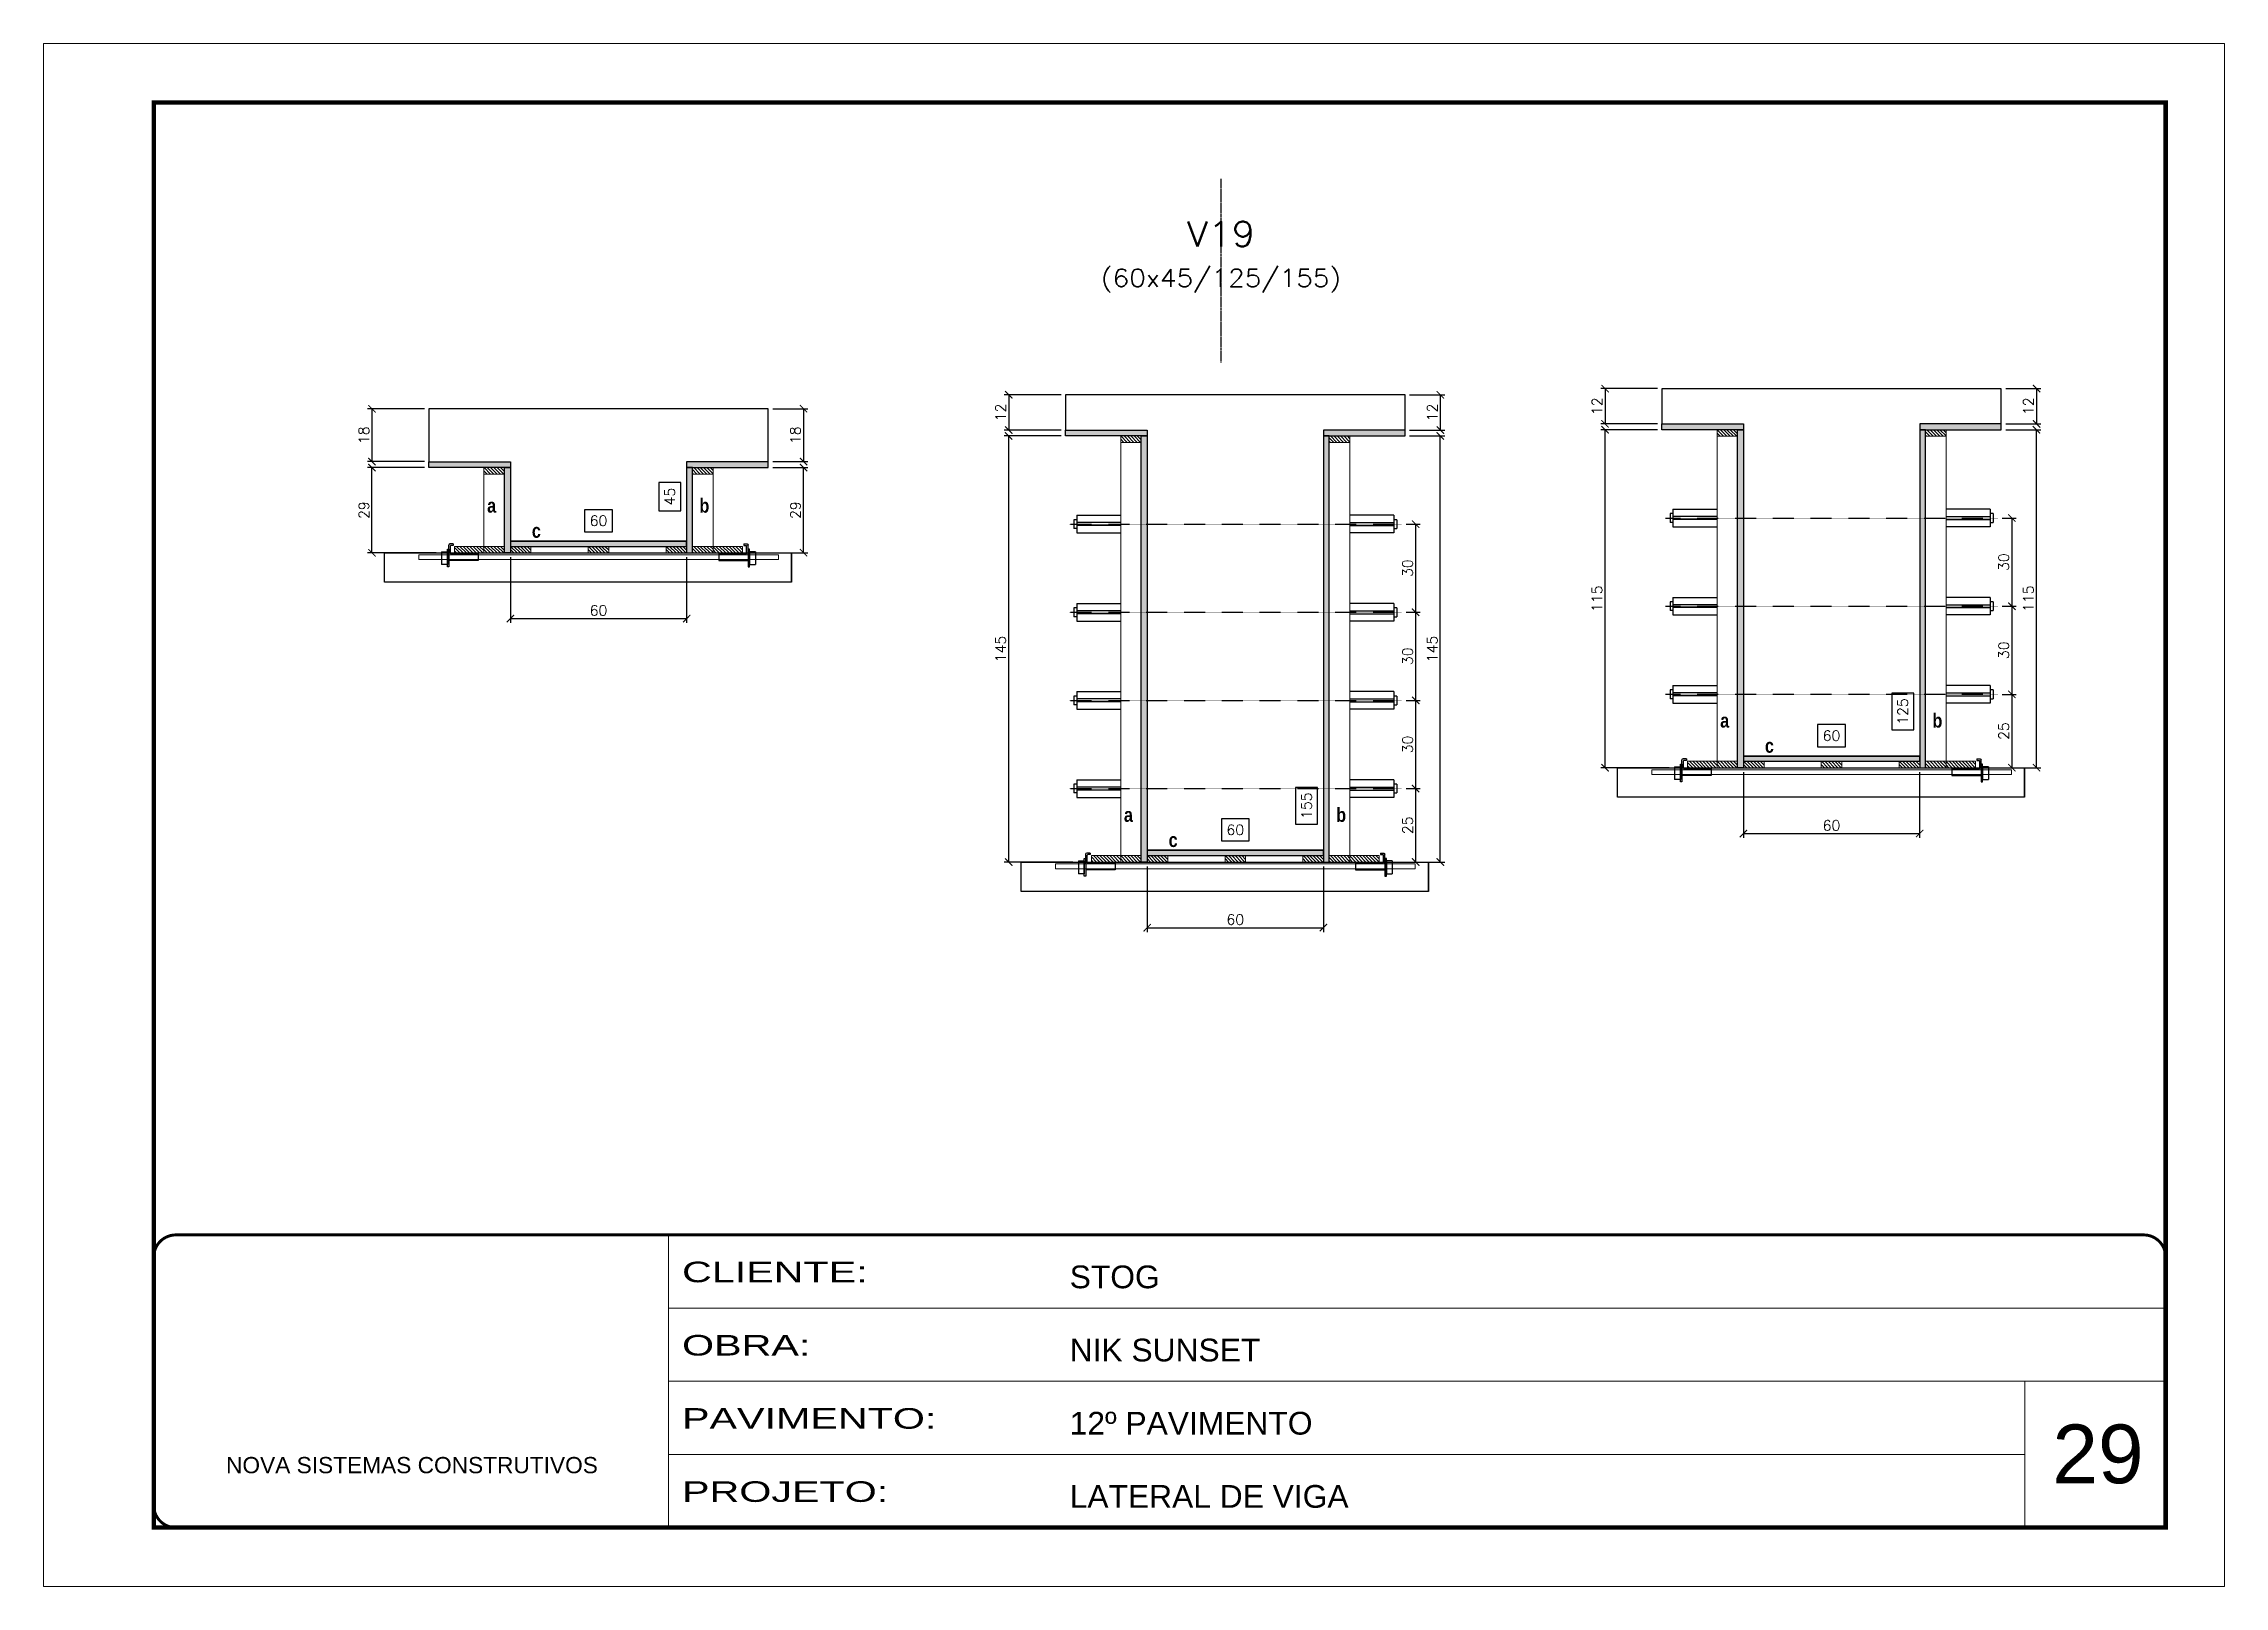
# Model space of a CAD drawing. Extents: x -10448 to -1189, y -11772 to 17235.
# Drawn here: x -10448 to -8963, y 7754 to 8804 of the extents above; entities that cross this region are included whole.
import ezdxf
from ezdxf.enums import TextEntityAlignment as Align

# ---------------------------------------------------------------- set-up
doc = ezdxf.new("R2010")
doc.units = 0
for name, pattern in [('CONTINUO', [0]), ('DASHED', [0.75, 0.5, -0.25]), ('HIDDEN', [0.375, 0.25, -0.125])]:
    doc.linetypes.add(name, pattern=pattern)
for name, color, linetype in [('barrote', 251, 'Continuous'), ('COTA', 241, 'Continuous'), ('Cota Seção (2x)', 4, 'Continuous'), ('detalhes', 4, 'Continuous'), ('Painéis', 200, 'Continuous'), ('presilha', 1, 'Continuous'), ('TENSOR', 3, 'Continuous'), ('Texto de Titulo', 7, 'Continuous'), ('Texto Qtd Sarr', 242, 'Continuous')]:
    doc.layers.add(name, color=color, linetype=linetype)
for name, color, linetype, lineweight in [('CARIMBO', 255, 'Continuous', 9), ('CONCRETO', 251, 'Continuous', 25), ('Folhas', 255, 'Continuous', 9), ('Hachura', 251, 'Continuous', 9), ('Madeira', 126, 'Continuous', 18), ('SARRAFO DE PRESSAO', 251, 'DASHED', 9), ('SCO-___-LAJ', 2, 'Continuous', 0), ('Texto Seção', 7, 'Continuous', 15)]:
    doc.layers.add(name, color=color, linetype=linetype, lineweight=lineweight)
doc.styles.add('ARIAL', font='arial.ttf')
doc.styles.add('Romans', font='romans.shx')
doc.styles.add('TECNICA', font='techb___.ttf', dxfattribs={"height": 10})
doc.styles.add('Tecnologia', font='')
doc.styles.get('Tecnologia').set_extended_font_data('Forgotten Futurist')
doc.dimstyles.new('Cota Seção (2x)', dxfattribs={"dimtxt": 7, "dimasz": 5, "dimexe": 3, "dimexo": 3, "dimgap": 2, "dimtad": 3, "dimdec": 1, "dimlfac": 0.5, "dimzin": 12, "dimdsep": 46, "dimtxsty": 'Romans', "dimblk": 'ARCHTICK', "dimcen": 0, "dimclrd": 4, "dimclre": 4, "dimclrt": 1, "dimadec": 1, "dimazin": 3, "dimtfac": 1, "dimtdec": 1, "dimtmove": 0, "dimatfit": 3, "dimldrblk": 'OBLIQUE', "dimfxl": 1, "dimtolj": 1, "dimtzin": 12, "dimarcsym": 0})
doc.dimstyles.new('Cota Seção interna', dxfattribs={"dimtxt": 7, "dimasz": 6, "dimexe": 0.18, "dimexo": 2, "dimgap": -4, "dimtad": 3, "dimdec": 1, "dimlfac": 0.5, "dimzin": 12, "dimdsep": 46, "dimtxsty": 'Romans', "dimblk": 'ARCHTICK', "dimcen": 0.09, "dimse1": 1, "dimse2": 1, "dimsd1": 1, "dimsd2": 1, "dimclrd": 180, "dimclre": 5, "dimclrt": 1, "dimadec": 0, "dimazin": 3, "dimtfac": 1, "dimtdec": 1, "dimtofl": 0, "dimtmove": 0, "dimatfit": 3, "dimldrblk": 'ARCHTICK', "dimfxl": 1, "dimtolj": 1, "dimtzin": 0, "dimarcsym": 0})

msp = doc.modelspace()

# ---------------------------------------------------------------- texts
at = {"layer": 'CARIMBO', "style": 'ARIAL'}
msp.add_text('29', height=40, dxfattribs=at).set_placement((-9080.42, 7824.35))
at = {"layer": 'detalhes', "style": 'TECNICA'}
for s, p in [('b', (-10001.71, 8484.98)), ('a', (-10146.26, 8484.99)), ('c', (-10115.83, 8467.89)), ('a', (-9306.61, 8338.69)), ('b', (-9162.07, 8338.68)), ('c', (-9276.18, 8321.59)), ('a', (-9712.63, 8274.53)), ('b', (-9568.09, 8274.52)), ('c', (-9682.2, 8257.43))]:
    msp.add_text(s, height=9.6, dxfattribs=at).set_placement(p)

# ---------------------------------------------------------------- blocks, each defined once
blk = doc.blocks.new('9999999999')
at = {"color": 30, "linetype": 'CONTINUO'}
for p, q in [((98564.6, 34230.2), (98564.6, 34429.4)), ((98564.6, 34379.6), (99584, 34379.6)), ((98564.6, 34329.8), (99488, 34329.8)), ((99584, 34329.8), (99488, 34329.8)), ((99488, 34329.8), (99488, 34230.2)), ((98564.6, 34280), (99488, 34280))]:
    blk.add_line(p, q, dxfattribs=at)
at = {"color": 30, "linetype": 'CONTINUO', "const_width": 2}
blk.add_lwpolyline([(99584, 34230.2), (99584, 34414.4, 0.414214), (99569, 34429.4), (98229, 34429.4, 0.414214), (98214, 34414.4), (98214, 34245.2, 0.414214), (98229, 34230.2), (99584, 34230.2)], format="xyb", dxfattribs=at)
at = {"layer": 'Folhas'}
blk.add_lwpolyline([(98139, 34190.2), (99624, 34190.2), (99624, 35240.2), (98139, 35240.2)], close=True, dxfattribs=at)
at = {"layer": 'Folhas', "color": 30, "const_width": 3}
blk.add_lwpolyline([(98214, 34230.2), (99584, 34230.2), (99584, 35200.2), (98214, 35200.2)], close=True, dxfattribs=at)
at = {"color": 7, "linetype": 'Continuous', "ltscale": 5, "style": 'ARIAL'}
for s, height, p in [('STOG', 15.48, (98837.7, 34393.1)), ('NIK SUNSET', 15.48, (98837.7, 34343.3)), ('12º PAVIMENTO', 15.483, (98837.7, 34293.5)), ('NOVA SISTEMAS CONSTRUTIVOS', 11.059, (98263.2, 34267.2)), ('LATERAL DE VIGA', 15.483, (98837.7, 34243.7))]:
    blk.add_text(s, height=height, dxfattribs=at).set_placement(p)
at = {"layer": 'Folhas', "color": 7, "style": 'Tecnologia', "width": 1.5}
for s, p in [('CLIENTE:', (98573.7, 34397.2)), ('OBRA:', (98573.7, 34347.3)), ('PAVIMENTO:', (98573.7, 34297.5)), ('PROJETO:', (98573.7, 34247.7))]:
    blk.add_text(s, height=14, dxfattribs=at).set_placement(p)
blk = doc.blocks.new('_ArchTick')
at = {"color": 0, "linetype": 'ByBlock', "const_width": 0.15}
blk.add_lwpolyline([(-0.5, -0.5), (0.5, 0.5)], dxfattribs=at)
blk = doc.blocks.new('*D760')
at = {"layer": 'COTA', "color": 4, "lineweight": -2, "transparency": 16777216}
for p, q in [((-9951.8, 8515.7), (-9927.8, 8515.7)), ((-9930.8, 8457.7), (-9930.8, 8515.7)), ((-9969.4, 8457.7), (-9927.8, 8457.7))]:
    blk.add_line(p, q, dxfattribs=at)
at = {"layer": 'Defpoints', "color": 0, "transparency": 16777216}
for p in [(-9954.8, 8515.7), (-9930.8, 8515.7), (-9972.4, 8457.7)]:
    blk.add_point(p, dxfattribs=at)
at = {"layer": 'COTA', "color": 4, "lineweight": -2, "transparency": 16777216, "xscale": 5, "yscale": 5, "zscale": 5}
for p, rotation in [((-9930.8, 8515.7), 90), ((-9930.8, 8457.7), 270)]:
    blk.add_blockref('_ArchTick', p, dxfattribs=dict(at, rotation=rotation))
at = {"layer": 'COTA', "color": 1, "transparency": 16777216, "insert": (-9936.3, 8486.7), "char_height": 7, "attachment_point": 5, "rotation": 90, "style": 'Romans'}
blk.add_mtext('\\A1;29', dxfattribs=at)
blk = doc.blocks.new('_Oblique')
at = {"color": 0, "linetype": 'ByBlock', "lineweight": -2}
blk.add_line((-0.5, -0.5), (0.5, 0.5), dxfattribs=at)
blk = doc.blocks.new('*D761')
at = {"layer": 'COTA', "color": 4, "lineweight": -2, "transparency": 16777216}
for p, q in [((-9951.8, 8555.7), (-9927.8, 8555.7)), ((-9930.8, 8555.7), (-9930.8, 8519.7)), ((-9951.8, 8519.7), (-9927.8, 8519.7))]:
    blk.add_line(p, q, dxfattribs=at)
at = {"layer": 'Defpoints', "color": 0, "transparency": 16777216}
for p in [(-9954.8, 8555.7), (-9954.8, 8519.7), (-9930.8, 8519.7)]:
    blk.add_point(p, dxfattribs=at)
at = {"layer": 'COTA', "color": 4, "lineweight": -2, "transparency": 16777216, "xscale": 5, "yscale": 5, "zscale": 5}
for p, rotation in [((-9930.8, 8555.7), 90), ((-9930.8, 8519.7), 270)]:
    blk.add_blockref('_ArchTick', p, dxfattribs=dict(at, rotation=rotation))
at = {"layer": 'COTA', "color": 1, "transparency": 16777216, "insert": (-9936.3, 8537.7), "char_height": 7, "attachment_point": 5, "rotation": 90, "style": 'Romans'}
blk.add_mtext('\\A1;18', dxfattribs=at)
blk = doc.blocks.new('*D762')
at = {"layer": 'COTA', "color": 4, "lineweight": -2, "transparency": 16777216}
for p, q in [((-10189, 8515.7), (-10227.7, 8515.7)), ((-10224.7, 8457.7), (-10224.7, 8515.7)), ((-10181, 8457.7), (-10227.7, 8457.7))]:
    blk.add_line(p, q, dxfattribs=at)
at = {"layer": 'Defpoints', "color": 0, "transparency": 16777216}
for p in [(-10224.7, 8515.7), (-10186, 8515.7), (-10178, 8457.7)]:
    blk.add_point(p, dxfattribs=at)
at = {"layer": 'COTA', "color": 4, "lineweight": -2, "transparency": 16777216, "xscale": 5, "yscale": 5, "zscale": 5}
for p, rotation in [((-10224.7, 8515.7), 90), ((-10224.7, 8457.7), 270)]:
    blk.add_blockref('_ArchTick', p, dxfattribs=dict(at, rotation=rotation))
at = {"layer": 'COTA', "color": 1, "transparency": 16777216, "insert": (-10230.2, 8486.7), "char_height": 7, "attachment_point": 5, "rotation": 90, "style": 'Romans'}
blk.add_mtext('\\A1;29', dxfattribs=at)
blk = doc.blocks.new('*D763')
at = {"layer": 'Cota Seção (2x)', "color": 180, "lineweight": -2, "transparency": 16777216}
for p, q in [((-10014.4, 8505.6), (-10029.4, 8505.6)), ((-10029.4, 8505.6), (-10029.4, 8486.3)), ((-10014.4, 8486.3), (-10014.4, 8505.6)), ((-10029.4, 8486.3), (-10014.4, 8486.3))]:
    blk.add_line(p, q, dxfattribs=at)
at = {"layer": 'Defpoints', "color": 0, "transparency": 16777216}
for p in [(-10010.4, 8555.7), (-10010.4, 8555.7), (-10010.4, 8465.7)]:
    blk.add_point(p, dxfattribs=at)
at = {"layer": 'Cota Seção (2x)', "color": 1, "transparency": 16777216, "insert": (-10021.9, 8495.9), "char_height": 7, "attachment_point": 5, "rotation": 90, "style": 'Romans'}
blk.add_mtext('\\A1;45', dxfattribs=at)
blk = doc.blocks.new('PRESILHA METÁLICA 1')
at = {"layer": 'presilha'}
for p, q in [((0, 13), (6, 13)), ((0, 13), (0, 0)), ((6, 0), (0, 0)), ((6, 15.5), (7.5, 15.5)), ((6, -2.5), (6, 15.5)), ((6, 13), (6, 0)), ((7.5, 10.6), (7.5, 19.9)), ((7.5, 15.5), (7.5, -2.5)), ((37.5, 4.1), (7.5, 4.1)), ((12, 21), (8.6, 21)), ((9, 11.6), (9, 18.9)), ((12, 19.5), (9.6, 19.5)), ((37.5, 11), (9.6, 11)), ((12, 21), (12, 19.5)), ((37.5, 11), (37.5, 4.1)), ((7.5, -2.5), (6, -2.5))]:
    blk.add_line(p, q, dxfattribs=at)
for centre, radius, start, end in [((8.6, 19.9), 1.14, 90, 180), ((9.6, 18.9), 0.57, 90, 180), ((9.6, 11.6), 0.57, 180, 270)]:
    blk.add_arc(centre, radius, start, end, dxfattribs=at)
blk = doc.blocks.new('*D764')
at = {"layer": 'COTA', "color": 4, "lineweight": -2, "transparency": 16777216}
for p, q in [((-10130.4, 8454.7), (-10130.4, 8409.9)), ((-10010.4, 8454.7), (-10010.4, 8409.9)), ((-10130.4, 8412.9), (-10010.4, 8412.9))]:
    blk.add_line(p, q, dxfattribs=at)
at = {"layer": 'Defpoints', "color": 0, "transparency": 16777216}
for p in [(-10130.4, 8457.7), (-10010.4, 8457.7), (-10010.4, 8412.9)]:
    blk.add_point(p, dxfattribs=at)
at = {"layer": 'COTA', "color": 4, "lineweight": -2, "transparency": 16777216, "xscale": 5, "yscale": 5, "zscale": 5, "rotation": 180}
blk.add_blockref('_ArchTick', (-10130.4, 8412.9), dxfattribs=at)
at = {"layer": 'COTA', "color": 4, "lineweight": -2, "transparency": 16777216, "xscale": 5, "yscale": 5, "zscale": 5}
blk.add_blockref('_ArchTick', (-10010.4, 8412.9), dxfattribs=at)
at = {"layer": 'COTA', "color": 1, "transparency": 16777216, "insert": (-10070.4, 8418.4), "char_height": 7, "attachment_point": 5, "style": 'Romans'}
blk.add_mtext('\\A1;60', dxfattribs=at)
blk = doc.blocks.new('*D765')
at = {"layer": 'COTA', "color": 4, "lineweight": -2, "transparency": 16777216}
for p, q in [((-10189, 8555.7), (-10227.7, 8555.7)), ((-10224.7, 8555.7), (-10224.7, 8519.7)), ((-10189, 8519.7), (-10227.7, 8519.7))]:
    blk.add_line(p, q, dxfattribs=at)
at = {"layer": 'Defpoints', "color": 0, "transparency": 16777216}
for p in [(-10186, 8555.7), (-10224.7, 8519.7), (-10186, 8519.7)]:
    blk.add_point(p, dxfattribs=at)
at = {"layer": 'COTA', "color": 4, "lineweight": -2, "transparency": 16777216, "xscale": 5, "yscale": 5, "zscale": 5}
for p, rotation in [((-10224.7, 8555.7), 90), ((-10224.7, 8519.7), 270)]:
    blk.add_blockref('_ArchTick', p, dxfattribs=dict(at, rotation=rotation))
at = {"layer": 'COTA', "color": 1, "transparency": 16777216, "insert": (-10230.2, 8537.7), "char_height": 7, "attachment_point": 5, "rotation": 90, "style": 'Romans'}
blk.add_mtext('\\A1;18', dxfattribs=at)
blk = doc.blocks.new('titulo1')
at = {"layer": 'Defpoints', "color": 252, "linetype": 'HIDDEN', "ltscale": 2}
blk.add_line((0, 0), (0, 125), dxfattribs=at)
at = {"layer": 'Defpoints', "style": 'Romans', "oblique": 15}
blk.add_attdef('FOLHA', text='', height=10, dxfattribs=at).set_placement((0, 15.6), align=Align.MIDDLE_CENTER)
at = {"layer": 'Texto Qtd Sarr', "color": 3, "style": 'Romans', "oblique": 15}
for tag, height, p in [('TITULO', 17, (0, 71.4)), ('SEÇÃO', 12, (0, 41.5))]:
    blk.add_attdef(tag, text='', height=height, dxfattribs=at).set_placement(p, align=Align.MIDDLE_CENTER)
blk = doc.blocks.new('*D766')
at = {"layer": 'Cota Seção (2x)', "color": 180, "lineweight": -2, "transparency": 16777216}
for p, q in [((-10060.9, 8487), (-10079.9, 8487)), ((-10079.9, 8487), (-10079.9, 8472)), ((-10060.9, 8472), (-10060.9, 8487)), ((-10079.9, 8472), (-10060.9, 8472))]:
    blk.add_line(p, q, dxfattribs=at)
at = {"layer": 'Defpoints', "color": 0, "transparency": 16777216}
for p in [(-10130.4, 8468), (-10130.4, 8465.7), (-10010.4, 8465.7)]:
    blk.add_point(p, dxfattribs=at)
at = {"layer": 'Cota Seção (2x)', "color": 1, "transparency": 16777216, "insert": (-10070.4, 8479.5), "char_height": 7, "attachment_point": 5, "style": 'Romans'}
blk.add_mtext('\\A1;60', dxfattribs=at)
blk = doc.blocks.new('*D767')
at = {"layer": 'COTA', "color": 4, "lineweight": -2, "transparency": 16777216}
for p, q in [((-9518.2, 8537.2), (-9494.2, 8537.2)), ((-9497.2, 8247.2), (-9497.2, 8537.2)), ((-9535.8, 8247.2), (-9494.2, 8247.2))]:
    blk.add_line(p, q, dxfattribs=at)
at = {"layer": 'Defpoints', "color": 0, "transparency": 16777216}
for p in [(-9521.2, 8537.2), (-9497.2, 8537.2), (-9538.8, 8247.2)]:
    blk.add_point(p, dxfattribs=at)
at = {"layer": 'COTA', "color": 4, "lineweight": -2, "transparency": 16777216, "xscale": 5, "yscale": 5, "zscale": 5}
for p, rotation in [((-9497.2, 8537.2), 90), ((-9497.2, 8247.2), 270)]:
    blk.add_blockref('_ArchTick', p, dxfattribs=dict(at, rotation=rotation))
at = {"layer": 'COTA', "color": 1, "transparency": 16777216, "insert": (-9502.7, 8392.2), "char_height": 7, "attachment_point": 5, "rotation": 90, "style": 'Romans'}
blk.add_mtext('\\A1;145', dxfattribs=at)
blk = doc.blocks.new('*D768')
at = {"layer": 'COTA', "color": 4, "lineweight": -2, "transparency": 16777216}
for p, q in [((-9518.2, 8565.2), (-9494.2, 8565.2)), ((-9497.2, 8565.2), (-9497.2, 8541.2)), ((-9518.2, 8541.2), (-9494.2, 8541.2))]:
    blk.add_line(p, q, dxfattribs=at)
at = {"layer": 'Defpoints', "color": 0, "transparency": 16777216}
for p in [(-9521.2, 8565.2), (-9521.2, 8541.2), (-9497.2, 8541.2)]:
    blk.add_point(p, dxfattribs=at)
at = {"layer": 'COTA', "color": 4, "lineweight": -2, "transparency": 16777216, "xscale": 5, "yscale": 5, "zscale": 5}
for p, rotation in [((-9497.2, 8565.2), 90), ((-9497.2, 8541.2), 270)]:
    blk.add_blockref('_ArchTick', p, dxfattribs=dict(at, rotation=rotation))
at = {"layer": 'COTA', "color": 1, "transparency": 16777216, "insert": (-9502.7, 8553.2), "char_height": 7, "attachment_point": 5, "rotation": 90, "style": 'Romans'}
blk.add_mtext('\\A1;12', dxfattribs=at)
blk = doc.blocks.new('*D769')
at = {"layer": 'COTA', "color": 4, "lineweight": -2, "transparency": 16777216}
for p, q in [((-9755.4, 8537.2), (-9794.1, 8537.2)), ((-9791.1, 8247.2), (-9791.1, 8537.2)), ((-9747.4, 8247.2), (-9794.1, 8247.2))]:
    blk.add_line(p, q, dxfattribs=at)
at = {"layer": 'Defpoints', "color": 0, "transparency": 16777216}
for p in [(-9791.1, 8537.2), (-9752.4, 8537.2), (-9744.4, 8247.2)]:
    blk.add_point(p, dxfattribs=at)
at = {"layer": 'COTA', "color": 4, "lineweight": -2, "transparency": 16777216, "xscale": 5, "yscale": 5, "zscale": 5}
for p, rotation in [((-9791.1, 8537.2), 90), ((-9791.1, 8247.2), 270)]:
    blk.add_blockref('_ArchTick', p, dxfattribs=dict(at, rotation=rotation))
at = {"layer": 'COTA', "color": 1, "transparency": 16777216, "insert": (-9796.6, 8392.2), "char_height": 7, "attachment_point": 5, "rotation": 90, "style": 'Romans'}
blk.add_mtext('\\A1;145', dxfattribs=at)
blk = doc.blocks.new('*D770')
at = {"layer": 'Cota Seção (2x)', "color": 180, "lineweight": -2, "transparency": 16777216}
for p, q in [((-9580.8, 8298), (-9595.8, 8298)), ((-9595.8, 8298), (-9595.8, 8273)), ((-9580.8, 8273), (-9580.8, 8298)), ((-9595.8, 8273), (-9580.8, 8273))]:
    blk.add_line(p, q, dxfattribs=at)
at = {"layer": 'Defpoints', "color": 0, "transparency": 16777216}
for p in [(-9576.8, 8565.2), (-9576.8, 8565.2), (-9576.8, 8255.2)]:
    blk.add_point(p, dxfattribs=at)
at = {"layer": 'Cota Seção (2x)', "color": 1, "transparency": 16777216, "insert": (-9588.3, 8285.5), "char_height": 7, "attachment_point": 5, "rotation": 90, "style": 'Romans'}
blk.add_mtext('\\A1;155', dxfattribs=at)
blk = doc.blocks.new('*D771')
at = {"layer": 'COTA', "color": 4, "lineweight": -2, "transparency": 16777216}
for p, q in [((-9696.8, 8244.2), (-9696.8, 8199.5)), ((-9576.8, 8244.2), (-9576.8, 8199.5)), ((-9696.8, 8202.5), (-9576.8, 8202.5))]:
    blk.add_line(p, q, dxfattribs=at)
at = {"layer": 'Defpoints', "color": 0, "transparency": 16777216}
for p in [(-9696.8, 8247.2), (-9576.8, 8247.2), (-9576.8, 8202.5)]:
    blk.add_point(p, dxfattribs=at)
at = {"layer": 'COTA', "color": 4, "lineweight": -2, "transparency": 16777216, "xscale": 5, "yscale": 5, "zscale": 5, "rotation": 180}
blk.add_blockref('_ArchTick', (-9696.8, 8202.5), dxfattribs=at)
at = {"layer": 'COTA', "color": 4, "lineweight": -2, "transparency": 16777216, "xscale": 5, "yscale": 5, "zscale": 5}
blk.add_blockref('_ArchTick', (-9576.8, 8202.5), dxfattribs=at)
at = {"layer": 'COTA', "color": 1, "transparency": 16777216, "insert": (-9636.8, 8208), "char_height": 7, "attachment_point": 5, "style": 'Romans'}
blk.add_mtext('\\A1;60', dxfattribs=at)
blk = doc.blocks.new('*D772')
at = {"layer": 'COTA', "color": 4, "lineweight": -2, "transparency": 16777216}
for p, q in [((-9755.4, 8565.2), (-9794.1, 8565.2)), ((-9791.1, 8565.2), (-9791.1, 8541.2)), ((-9755.4, 8541.2), (-9794.1, 8541.2))]:
    blk.add_line(p, q, dxfattribs=at)
at = {"layer": 'Defpoints', "color": 0, "transparency": 16777216}
for p in [(-9752.4, 8565.2), (-9791.1, 8541.2), (-9752.4, 8541.2)]:
    blk.add_point(p, dxfattribs=at)
at = {"layer": 'COTA', "color": 4, "lineweight": -2, "transparency": 16777216, "xscale": 5, "yscale": 5, "zscale": 5}
for p, rotation in [((-9791.1, 8565.2), 90), ((-9791.1, 8541.2), 270)]:
    blk.add_blockref('_ArchTick', p, dxfattribs=dict(at, rotation=rotation))
at = {"layer": 'COTA', "color": 1, "transparency": 16777216, "insert": (-9796.6, 8553.2), "char_height": 7, "attachment_point": 5, "rotation": 90, "style": 'Romans'}
blk.add_mtext('\\A1;12', dxfattribs=at)
blk = doc.blocks.new('*D773')
at = {"layer": 'Cota Seção (2x)', "color": 180, "lineweight": -2, "transparency": 16777216}
for p, q in [((-9627.3, 8276.6), (-9646.3, 8276.6)), ((-9646.3, 8276.6), (-9646.3, 8261.6)), ((-9627.3, 8261.6), (-9627.3, 8276.6)), ((-9646.3, 8261.6), (-9627.3, 8261.6))]:
    blk.add_line(p, q, dxfattribs=at)
at = {"layer": 'Defpoints', "color": 0, "transparency": 16777216}
for p in [(-9696.8, 8257.6), (-9696.8, 8255.2), (-9576.8, 8255.2)]:
    blk.add_point(p, dxfattribs=at)
at = {"layer": 'Cota Seção (2x)', "color": 1, "transparency": 16777216, "insert": (-9636.8, 8269.1), "char_height": 7, "attachment_point": 5, "style": 'Romans'}
blk.add_mtext('\\A1;60', dxfattribs=at)
blk = doc.blocks.new('*D774')
at = {"layer": 'COTA', "color": 4, "lineweight": -2, "transparency": 16777216}
for p, q in [((-9112.2, 8541.4), (-9088.2, 8541.4)), ((-9091.2, 8311.4), (-9091.2, 8541.4)), ((-9129.8, 8311.4), (-9088.2, 8311.4))]:
    blk.add_line(p, q, dxfattribs=at)
at = {"layer": 'Defpoints', "color": 0, "transparency": 16777216}
for p in [(-9115.2, 8541.4), (-9091.2, 8541.4), (-9132.8, 8311.4)]:
    blk.add_point(p, dxfattribs=at)
at = {"layer": 'COTA', "color": 4, "lineweight": -2, "transparency": 16777216, "xscale": 5, "yscale": 5, "zscale": 5}
for p, rotation in [((-9091.2, 8541.4), 90), ((-9091.2, 8311.4), 270)]:
    blk.add_blockref('_ArchTick', p, dxfattribs=dict(at, rotation=rotation))
at = {"layer": 'COTA', "color": 1, "transparency": 16777216, "insert": (-9096.7, 8426.4), "char_height": 7, "attachment_point": 5, "rotation": 90, "style": 'Romans'}
blk.add_mtext('\\A1;115', dxfattribs=at)
blk = doc.blocks.new('*D775')
at = {"layer": 'COTA', "color": 4, "lineweight": -2, "transparency": 16777216}
for p, q in [((-9112.2, 8569.4), (-9088.2, 8569.4)), ((-9091.2, 8569.4), (-9091.2, 8545.4)), ((-9112.2, 8545.4), (-9088.2, 8545.4))]:
    blk.add_line(p, q, dxfattribs=at)
at = {"layer": 'Defpoints', "color": 0, "transparency": 16777216}
for p in [(-9115.2, 8569.4), (-9115.2, 8545.4), (-9091.2, 8545.4)]:
    blk.add_point(p, dxfattribs=at)
at = {"layer": 'COTA', "color": 4, "lineweight": -2, "transparency": 16777216, "xscale": 5, "yscale": 5, "zscale": 5}
for p, rotation in [((-9091.2, 8569.4), 90), ((-9091.2, 8545.4), 270)]:
    blk.add_blockref('_ArchTick', p, dxfattribs=dict(at, rotation=rotation))
at = {"layer": 'COTA', "color": 1, "transparency": 16777216, "insert": (-9096.7, 8557.4), "char_height": 7, "attachment_point": 5, "rotation": 90, "style": 'Romans'}
blk.add_mtext('\\A1;12', dxfattribs=at)
blk = doc.blocks.new('*D776')
at = {"layer": 'COTA', "color": 4, "lineweight": -2, "transparency": 16777216}
for p, q in [((-9349.4, 8541.4), (-9388, 8541.4)), ((-9385, 8311.4), (-9385, 8541.4)), ((-9341.4, 8311.4), (-9388, 8311.4))]:
    blk.add_line(p, q, dxfattribs=at)
at = {"layer": 'Defpoints', "color": 0, "transparency": 16777216}
for p in [(-9385, 8541.4), (-9346.4, 8541.4), (-9338.4, 8311.4)]:
    blk.add_point(p, dxfattribs=at)
at = {"layer": 'COTA', "color": 4, "lineweight": -2, "transparency": 16777216, "xscale": 5, "yscale": 5, "zscale": 5}
for p, rotation in [((-9385, 8541.4), 90), ((-9385, 8311.4), 270)]:
    blk.add_blockref('_ArchTick', p, dxfattribs=dict(at, rotation=rotation))
at = {"layer": 'COTA', "color": 1, "transparency": 16777216, "insert": (-9390.5, 8426.4), "char_height": 7, "attachment_point": 5, "rotation": 90, "style": 'Romans'}
blk.add_mtext('\\A1;115', dxfattribs=at)
blk = doc.blocks.new('*D777')
at = {"layer": 'Cota Seção (2x)', "color": 180, "lineweight": -2, "transparency": 16777216}
for p, q in [((-9174.8, 8362.1), (-9189.8, 8362.1)), ((-9189.8, 8362.1), (-9189.8, 8337.1)), ((-9174.8, 8337.1), (-9174.8, 8362.1)), ((-9189.8, 8337.1), (-9174.8, 8337.1))]:
    blk.add_line(p, q, dxfattribs=at)
at = {"layer": 'Defpoints', "color": 0, "transparency": 16777216}
for p in [(-9170.8, 8569.4), (-9170.8, 8569.4), (-9170.8, 8319.4)]:
    blk.add_point(p, dxfattribs=at)
at = {"layer": 'Cota Seção (2x)', "color": 1, "transparency": 16777216, "insert": (-9182.3, 8349.6), "char_height": 7, "attachment_point": 5, "rotation": 90, "style": 'Romans'}
blk.add_mtext('\\A1;125', dxfattribs=at)
blk = doc.blocks.new('*D778')
at = {"layer": 'COTA', "color": 4, "lineweight": -2, "transparency": 16777216}
for p, q in [((-9290.8, 8308.4), (-9290.8, 8263.6)), ((-9170.8, 8308.4), (-9170.8, 8263.6)), ((-9290.8, 8266.6), (-9170.8, 8266.6))]:
    blk.add_line(p, q, dxfattribs=at)
at = {"layer": 'Defpoints', "color": 0, "transparency": 16777216}
for p in [(-9290.8, 8311.4), (-9170.8, 8311.4), (-9170.8, 8266.6)]:
    blk.add_point(p, dxfattribs=at)
at = {"layer": 'COTA', "color": 4, "lineweight": -2, "transparency": 16777216, "xscale": 5, "yscale": 5, "zscale": 5, "rotation": 180}
blk.add_blockref('_ArchTick', (-9290.8, 8266.6), dxfattribs=at)
at = {"layer": 'COTA', "color": 4, "lineweight": -2, "transparency": 16777216, "xscale": 5, "yscale": 5, "zscale": 5}
blk.add_blockref('_ArchTick', (-9170.8, 8266.6), dxfattribs=at)
at = {"layer": 'COTA', "color": 1, "transparency": 16777216, "insert": (-9230.8, 8272.1), "char_height": 7, "attachment_point": 5, "style": 'Romans'}
blk.add_mtext('\\A1;60', dxfattribs=at)
blk = doc.blocks.new('*D779')
at = {"layer": 'COTA', "color": 4, "lineweight": -2, "transparency": 16777216}
for p, q in [((-9349.4, 8569.4), (-9388, 8569.4)), ((-9385, 8569.4), (-9385, 8545.4)), ((-9349.4, 8545.4), (-9388, 8545.4))]:
    blk.add_line(p, q, dxfattribs=at)
at = {"layer": 'Defpoints', "color": 0, "transparency": 16777216}
for p in [(-9346.4, 8569.4), (-9385, 8545.4), (-9346.4, 8545.4)]:
    blk.add_point(p, dxfattribs=at)
at = {"layer": 'COTA', "color": 4, "lineweight": -2, "transparency": 16777216, "xscale": 5, "yscale": 5, "zscale": 5}
for p, rotation in [((-9385, 8569.4), 90), ((-9385, 8545.4), 270)]:
    blk.add_blockref('_ArchTick', p, dxfattribs=dict(at, rotation=rotation))
at = {"layer": 'COTA', "color": 1, "transparency": 16777216, "insert": (-9390.5, 8557.4), "char_height": 7, "attachment_point": 5, "rotation": 90, "style": 'Romans'}
blk.add_mtext('\\A1;12', dxfattribs=at)
blk = doc.blocks.new('*D780')
at = {"layer": 'Cota Seção (2x)', "color": 180, "lineweight": -2, "transparency": 16777216}
for p, q in [((-9221.3, 8340.7), (-9240.3, 8340.7)), ((-9240.3, 8340.7), (-9240.3, 8325.7)), ((-9221.3, 8325.7), (-9221.3, 8340.7)), ((-9240.3, 8325.7), (-9221.3, 8325.7))]:
    blk.add_line(p, q, dxfattribs=at)
at = {"layer": 'Defpoints', "color": 0, "transparency": 16777216}
for p in [(-9290.8, 8321.7), (-9290.8, 8319.4), (-9170.8, 8319.4)]:
    blk.add_point(p, dxfattribs=at)
at = {"layer": 'Cota Seção (2x)', "color": 1, "transparency": 16777216, "insert": (-9230.8, 8333.2), "char_height": 7, "attachment_point": 5, "style": 'Romans'}
blk.add_mtext('\\A1;60', dxfattribs=at)
blk = doc.blocks.new('*D781')
at = {"layer": 'COTA', "color": 4, "lineweight": -2, "transparency": 16777216}
for p, q in [((-9520.5, 8297.2), (-9511, 8297.2)), ((-9514, 8297.2), (-9514, 8247.2)), ((-9535.8, 8247.2), (-9511, 8247.2))]:
    blk.add_line(p, q, dxfattribs=at)
at = {"layer": 'Defpoints', "color": 0, "transparency": 16777216}
for p in [(-9523.5, 8297.2), (-9538.8, 8247.2), (-9514, 8247.2)]:
    blk.add_point(p, dxfattribs=at)
at = {"layer": 'COTA', "color": 4, "lineweight": -2, "transparency": 16777216, "xscale": 5, "yscale": 5, "zscale": 5}
for p, rotation in [((-9514, 8297.2), 90), ((-9514, 8247.2), 270)]:
    blk.add_blockref('_ArchTick', p, dxfattribs=dict(at, rotation=rotation))
at = {"layer": 'COTA', "color": 1, "transparency": 16777216, "insert": (-9519.5, 8272.2), "char_height": 7, "attachment_point": 5, "rotation": 90, "style": 'Romans'}
blk.add_mtext('\\A1;25', dxfattribs=at)
blk = doc.blocks.new('*D782')
at = {"layer": 'COTA', "color": 4, "lineweight": -2, "transparency": 16777216}
for p, q in [((-9114.5, 8361.3), (-9105, 8361.3)), ((-9108, 8361.3), (-9108, 8311.4)), ((-9129.8, 8311.4), (-9105, 8311.4))]:
    blk.add_line(p, q, dxfattribs=at)
at = {"layer": 'Defpoints', "color": 0, "transparency": 16777216}
for p in [(-9117.5, 8361.3), (-9132.8, 8311.4), (-9108, 8311.4)]:
    blk.add_point(p, dxfattribs=at)
at = {"layer": 'COTA', "color": 4, "lineweight": -2, "transparency": 16777216, "xscale": 5, "yscale": 5, "zscale": 5}
for p, rotation in [((-9108, 8361.3), 90), ((-9108, 8311.4), 270)]:
    blk.add_blockref('_ArchTick', p, dxfattribs=dict(at, rotation=rotation))
at = {"layer": 'COTA', "color": 1, "transparency": 16777216, "insert": (-9113.5, 8336.3), "char_height": 7, "attachment_point": 5, "rotation": 90, "style": 'Romans'}
blk.add_mtext('\\A1;25', dxfattribs=at)
blk = doc.blocks.new('*D783')
at = {"layer": 'COTA', "color": 4, "lineweight": -2, "transparency": 16777216}
for p, q in [((-9520.5, 8357.2), (-9511, 8357.2)), ((-9514, 8357.2), (-9514, 8297.2)), ((-9520.5, 8297.2), (-9511, 8297.2))]:
    blk.add_line(p, q, dxfattribs=at)
at = {"layer": 'Defpoints', "color": 0, "transparency": 16777216}
for p in [(-9523.5, 8357.2), (-9523.5, 8297.2), (-9514, 8297.2)]:
    blk.add_point(p, dxfattribs=at)
at = {"layer": 'COTA', "color": 4, "lineweight": -2, "transparency": 16777216, "xscale": 5, "yscale": 5, "zscale": 5}
for p, rotation in [((-9514, 8357.2), 90), ((-9514, 8297.2), 270)]:
    blk.add_blockref('_ArchTick', p, dxfattribs=dict(at, rotation=rotation))
at = {"layer": 'COTA', "color": 1, "transparency": 16777216, "insert": (-9519.5, 8327.2), "char_height": 7, "attachment_point": 5, "rotation": 90, "style": 'Romans'}
blk.add_mtext('\\A1;30', dxfattribs=at)
blk = doc.blocks.new('*D784')
at = {"layer": 'COTA', "color": 4, "lineweight": -2, "transparency": 16777216}
for p, q in [((-9520.5, 8417.2), (-9511, 8417.2)), ((-9514, 8417.2), (-9514, 8357.2)), ((-9520.5, 8357.2), (-9511, 8357.2))]:
    blk.add_line(p, q, dxfattribs=at)
at = {"layer": 'Defpoints', "color": 0, "transparency": 16777216}
for p in [(-9523.5, 8417.2), (-9523.5, 8357.2), (-9514, 8357.2)]:
    blk.add_point(p, dxfattribs=at)
at = {"layer": 'COTA', "color": 4, "lineweight": -2, "transparency": 16777216, "xscale": 5, "yscale": 5, "zscale": 5}
for p, rotation in [((-9514, 8417.2), 90), ((-9514, 8357.2), 270)]:
    blk.add_blockref('_ArchTick', p, dxfattribs=dict(at, rotation=rotation))
at = {"layer": 'COTA', "color": 1, "transparency": 16777216, "insert": (-9519.5, 8387.2), "char_height": 7, "attachment_point": 5, "rotation": 90, "style": 'Romans'}
blk.add_mtext('\\A1;30', dxfattribs=at)
blk = doc.blocks.new('*D785')
at = {"layer": 'COTA', "color": 4, "lineweight": -2, "transparency": 16777216}
for p, q in [((-9520.5, 8477.2), (-9511, 8477.2)), ((-9514, 8477.2), (-9514, 8417.2)), ((-9520.5, 8417.2), (-9511, 8417.2))]:
    blk.add_line(p, q, dxfattribs=at)
at = {"layer": 'Defpoints', "color": 0, "transparency": 16777216}
for p in [(-9523.5, 8477.2), (-9523.5, 8417.2), (-9514, 8417.2)]:
    blk.add_point(p, dxfattribs=at)
at = {"layer": 'COTA', "color": 4, "lineweight": -2, "transparency": 16777216, "xscale": 5, "yscale": 5, "zscale": 5}
for p, rotation in [((-9514, 8477.2), 90), ((-9514, 8417.2), 270)]:
    blk.add_blockref('_ArchTick', p, dxfattribs=dict(at, rotation=rotation))
at = {"layer": 'COTA', "color": 1, "transparency": 16777216, "insert": (-9519.5, 8447.2), "char_height": 7, "attachment_point": 5, "rotation": 90, "style": 'Romans'}
blk.add_mtext('\\A1;30', dxfattribs=at)
blk = doc.blocks.new('*D786')
at = {"layer": 'COTA', "color": 4, "lineweight": -2, "transparency": 16777216}
for p, q in [((-9114.5, 8421.3), (-9105, 8421.3)), ((-9108, 8421.3), (-9108, 8361.3)), ((-9114.5, 8361.3), (-9105, 8361.3))]:
    blk.add_line(p, q, dxfattribs=at)
at = {"layer": 'Defpoints', "color": 0, "transparency": 16777216}
for p in [(-9117.5, 8421.3), (-9117.5, 8361.3), (-9108, 8361.3)]:
    blk.add_point(p, dxfattribs=at)
at = {"layer": 'COTA', "color": 4, "lineweight": -2, "transparency": 16777216, "xscale": 5, "yscale": 5, "zscale": 5}
for p, rotation in [((-9108, 8421.3), 90), ((-9108, 8361.3), 270)]:
    blk.add_blockref('_ArchTick', p, dxfattribs=dict(at, rotation=rotation))
at = {"layer": 'COTA', "color": 1, "transparency": 16777216, "insert": (-9113.5, 8391.3), "char_height": 7, "attachment_point": 5, "rotation": 90, "style": 'Romans'}
blk.add_mtext('\\A1;30', dxfattribs=at)
blk = doc.blocks.new('*D787')
at = {"layer": 'COTA', "color": 4, "lineweight": -2, "transparency": 16777216}
for p, q in [((-9114.5, 8481.3), (-9105, 8481.3)), ((-9108, 8481.3), (-9108, 8421.3)), ((-9114.5, 8421.3), (-9105, 8421.3))]:
    blk.add_line(p, q, dxfattribs=at)
at = {"layer": 'Defpoints', "color": 0, "transparency": 16777216}
for p in [(-9117.5, 8481.3), (-9117.5, 8421.3), (-9108, 8421.3)]:
    blk.add_point(p, dxfattribs=at)
at = {"layer": 'COTA', "color": 4, "lineweight": -2, "transparency": 16777216, "xscale": 5, "yscale": 5, "zscale": 5}
for p, rotation in [((-9108, 8481.3), 90), ((-9108, 8421.3), 270)]:
    blk.add_blockref('_ArchTick', p, dxfattribs=dict(at, rotation=rotation))
at = {"layer": 'COTA', "color": 1, "transparency": 16777216, "insert": (-9113.5, 8451.3), "char_height": 7, "attachment_point": 5, "rotation": 90, "style": 'Romans'}
blk.add_mtext('\\A1;30', dxfattribs=at)

# ---------------------------------------------------------------- dimensions: what is measured, and where the dimension line sits
at = {"layer": 'COTA'}
for base, p1, p2, picture, middle in [((-9385.03, 8545.35), (-9346.38, 8569.35), (-9346.38, 8545.35), '*D779', (-9390.53, 8557.35)), ((-9091.19, 8545.35), (-9115.18, 8569.35), (-9115.18, 8545.35), '*D775', (-9096.69, 8557.35)), ((-10224.68, 8519.65), (-10186.03, 8555.65), (-10186.03, 8519.65), '*D765', (-10230.18, 8537.65)), ((-9930.84, 8519.65), (-9954.83, 8555.65), (-9954.83, 8519.65), '*D761', (-9936.34, 8537.65)), ((-9791.06, 8541.19), (-9752.41, 8565.19), (-9752.41, 8541.19), '*D772', (-9796.56, 8553.19)), ((-9497.21, 8541.19), (-9521.21, 8565.19), (-9521.21, 8541.19), '*D768', (-9502.71, 8553.19)), ((-9791.06, 8537.19), (-9744.41, 8247.19), (-9752.41, 8537.19), '*D769', (-9796.56, 8392.19)), ((-9497.21, 8537.19), (-9538.81, 8247.19), (-9521.21, 8537.19), '*D767', (-9502.71, 8392.19)), ((-9385.03, 8541.35), (-9338.38, 8311.35), (-9346.38, 8541.35), '*D776', (-9390.53, 8426.35)), ((-9091.19, 8541.35), (-9132.78, 8311.35), (-9115.18, 8541.35), '*D774', (-9096.69, 8426.35)), ((-10224.68, 8515.65), (-10178.03, 8457.65), (-10186.03, 8515.65), '*D762', (-10230.18, 8486.65)), ((-9930.84, 8515.65), (-9972.43, 8457.65), (-9954.83, 8515.65), '*D760', (-9936.34, 8486.65)), ((-9514, 8417.19), (-9523.5, 8477.19), (-9523.5, 8417.19), '*D785', (-9519.5, 8447.19)), ((-9107.97, 8421.34), (-9117.48, 8481.34), (-9117.48, 8421.34), '*D787', (-9113.47, 8451.34)), ((-9514, 8357.19), (-9523.5, 8417.19), (-9523.5, 8357.19), '*D784', (-9519.5, 8387.19)), ((-9107.97, 8361.34), (-9117.48, 8421.34), (-9117.48, 8361.34), '*D786', (-9113.47, 8391.34)), ((-9107.97, 8311.35), (-9117.48, 8361.34), (-9132.78, 8311.35), '*D782', (-9113.47, 8336.35)), ((-9514, 8297.19), (-9523.5, 8357.19), (-9523.5, 8297.19), '*D783', (-9519.5, 8327.19)), ((-9514, 8247.19), (-9523.5, 8297.19), (-9538.81, 8247.19), '*D781', (-9519.5, 8272.19))]:
    dim = msp.add_linear_dim(base=base, p1=p1, p2=p2, angle=90, dimstyle='Cota Seção (2x)', dxfattribs=at)
    dim.commit()
    dim.dimension.update_dxf_attribs({"geometry": picture, "text_midpoint": middle})
for base, p1, p2, picture, middle in [((-10010.43, 8412.93), (-10130.43, 8457.65), (-10010.43, 8457.65), '*D764', (-10070.43, 8418.43)), ((-9170.78, 8266.62), (-9290.78, 8311.35), (-9170.78, 8311.35), '*D778', (-9230.78, 8272.12)), ((-9576.81, 8202.47), (-9696.81, 8247.19), (-9576.81, 8247.19), '*D771', (-9636.81, 8207.97))]:
    dim = msp.add_linear_dim(base=base, p1=p1, p2=p2, dimstyle='Cota Seção (2x)', dxfattribs=at)
    dim.commit()
    dim.dimension.update_dxf_attribs({"geometry": picture, "text_midpoint": middle})
at = {"layer": 'Cota Seção (2x)'}
for base, p1, p2, picture, middle in [((-9170.78, 8569.35), (-9170.78, 8319.35), (-9170.78, 8569.35), '*D777', (-9170.78, 8349.63)), ((-10010.43, 8555.65), (-10010.43, 8465.65), (-10010.43, 8555.65), '*D763', (-10010.43, 8495.93)), ((-9576.81, 8565.19), (-9576.81, 8255.19), (-9576.81, 8565.19), '*D770', (-9576.81, 8285.47))]:
    dim = msp.add_linear_dim(base=base, p1=p1, p2=p2, angle=90, dimstyle='Cota Seção interna', dxfattribs=at)
    dim.commit()
    dim.dimension.update_dxf_attribs({"geometry": picture, "text_midpoint": middle, "dimtype": 160})
for base, p1, p2, picture, middle in [((-10130.43, 8468.04), (-10010.43, 8465.65), (-10130.43, 8465.65), '*D766', (-10070.43, 8479.54)), ((-9290.78, 8321.73), (-9170.78, 8319.35), (-9290.78, 8319.35), '*D780', (-9230.78, 8333.23)), ((-9696.81, 8257.58), (-9576.81, 8255.19), (-9696.81, 8255.19), '*D773', (-9636.81, 8269.08))]:
    dim = msp.add_linear_dim(base=base, p1=p1, p2=p2, dimstyle='Cota Seção interna', dxfattribs=at)
    dim.commit()
    dim.dimension.update_dxf_attribs({"geometry": picture, "text_midpoint": middle})

# ---------------------------------------------------------------- hatches: boundary and pattern name
at = {"layer": 'Hachura'}
h = msp.add_hatch(color=256, dxfattribs=at)
h.dxf.hatch_style = 1
h.paths.add_polyline_path([(-9752.41, 8537.19), (-9752.41, 8541.19), (-9696.81, 8541.19), (-9696.81, 8537.19)])
h = msp.add_hatch(color=256, dxfattribs=at)
h.dxf.hatch_style = 1
h.paths.add_polyline_path([(-9521.21, 8537.19), (-9521.21, 8541.19), (-9576.81, 8541.19), (-9576.81, 8537.19)])
h = msp.add_hatch(color=256, dxfattribs=at)
h.dxf.hatch_style = 1
h.paths.add_polyline_path([(-9346.38, 8541.35), (-9346.38, 8545.35), (-9290.78, 8545.35), (-9290.78, 8541.35)])
h = msp.add_hatch(dxfattribs=at)
h.set_pattern_fill('ANSI31', color=256, scale=0.5, angle=270, style=0)
h.set_pattern_definition([(315, (13668.64, 307.3072), (1.12253202, 1.12253202), [])])
h.paths.add_polyline_path([(-9294.78, 8536.95), (-9294.78, 8541.35), (-9308.78, 8541.35), (-9308.78, 8536.95)])
h = msp.add_hatch(color=256, dxfattribs=at)
h.dxf.hatch_style = 1
h.paths.add_polyline_path([(-9290.78, 8541.35), (-9294.78, 8541.35), (-9294.78, 8311.35), (-9290.78, 8311.35)])
h = msp.add_hatch(color=256, dxfattribs=at)
h.dxf.hatch_style = 1
h.paths.add_polyline_path([(-9115.18, 8541.35), (-9115.18, 8545.35), (-9170.78, 8545.35), (-9170.78, 8541.35)])
h = msp.add_hatch(color=256, dxfattribs=at)
h.dxf.hatch_style = 1
h.paths.add_polyline_path([(-9170.78, 8311.35), (-9166.78, 8311.35), (-9166.78, 8541.35), (-9170.78, 8541.35)])
h = msp.add_hatch(dxfattribs=at)
h.set_pattern_fill('ANSI31', color=256, scale=0.5, angle=270, style=0)
h.set_pattern_definition([(315, (13741.84, 307.3072), (1.12253202, 1.12253202), [])])
h.paths.add_polyline_path([(-9166.78, 8536.95), (-9166.78, 8541.35), (-9152.78, 8541.35), (-9152.78, 8536.95)])
h = msp.add_hatch(dxfattribs=at)
h.set_pattern_fill('ANSI31', color=256, scale=0.5, angle=270, style=0)
h.set_pattern_definition([(315, (13262.615, 303.1507), (1.12253202, 1.12253202), [])])
h.paths.add_polyline_path([(-9700.81, 8532.79), (-9700.81, 8537.19), (-9714.81, 8537.19), (-9714.81, 8532.79)])
h = msp.add_hatch(color=256, dxfattribs=at)
h.dxf.hatch_style = 1
h.paths.add_polyline_path([(-9696.81, 8537.19), (-9700.81, 8537.19), (-9700.81, 8247.19), (-9696.81, 8247.19)])
h = msp.add_hatch(color=256, dxfattribs=at)
h.dxf.hatch_style = 1
h.paths.add_polyline_path([(-9576.81, 8247.19), (-9572.81, 8247.19), (-9572.81, 8537.19), (-9576.81, 8537.19)])
h = msp.add_hatch(dxfattribs=at)
h.set_pattern_fill('ANSI31', color=256, scale=0.5, angle=270, style=0)
h.set_pattern_definition([(315, (13335.815, 303.1507), (1.12253202, 1.12253202), [])])
h.paths.add_polyline_path([(-9572.81, 8532.79), (-9572.81, 8537.19), (-9558.81, 8537.19), (-9558.81, 8532.79)])
h = msp.add_hatch(color=256, dxfattribs=at)
h.dxf.hatch_style = 1
h.paths.add_polyline_path([(-10186.03, 8515.65), (-10186.03, 8519.65), (-10130.43, 8519.65), (-10130.43, 8515.65)])
h = msp.add_hatch(dxfattribs=at)
h.set_pattern_fill('ANSI31', color=256, scale=0.5, angle=270, style=0)
h.set_pattern_definition([(315, (12828.9935, 281.6103), (1.12253202, 1.12253202), [])])
h.paths.add_polyline_path([(-10134.43, 8511.25), (-10134.43, 8515.65), (-10148.43, 8515.65), (-10148.43, 8511.25)])
h = msp.add_hatch(color=256, dxfattribs=at)
h.dxf.hatch_style = 1
h.paths.add_polyline_path([(-10130.43, 8515.65), (-10134.43, 8515.65), (-10134.43, 8457.65), (-10130.43, 8457.65)])
h = msp.add_hatch(color=256, dxfattribs=at)
h.dxf.hatch_style = 1
h.paths.add_polyline_path([(-9954.83, 8515.65), (-9954.83, 8519.65), (-10010.43, 8519.65), (-10010.43, 8515.65)])
h = msp.add_hatch(color=256, dxfattribs=at)
h.dxf.hatch_style = 1
h.paths.add_polyline_path([(-10010.43, 8457.65), (-10006.43, 8457.65), (-10006.43, 8515.65), (-10010.43, 8515.65)])
h = msp.add_hatch(dxfattribs=at)
h.set_pattern_fill('ANSI31', color=256, scale=0.5, angle=270, style=0)
h.set_pattern_definition([(315, (12902.1935, 281.6103), (1.12253202, 1.12253202), [])])
h.paths.add_polyline_path([(-10006.43, 8511.25), (-10006.43, 8515.65), (-9992.43, 8515.65), (-9992.43, 8511.25)])
h = msp.add_hatch(color=256, dxfattribs=at)
h.dxf.hatch_style = 1
h.paths.add_polyline_path([(-10010.43, 8462.05), (-10010.43, 8465.65), (-10130.43, 8465.65), (-10130.43, 8462.05)])
h = msp.add_hatch(dxfattribs=at)
h.set_pattern_fill('ANSI31', color=256, scale=0.5, angle=270, style=0)
h.set_pattern_definition([(315, (12834.9935, 228.0103), (1.12253202, 1.12253202), [])])
h.paths.add_polyline_path([(-10168.43, 8457.65), (-10168.43, 8462.05), (-10148.43, 8462.05), (-10148.43, 8457.65)])
h = msp.add_hatch(dxfattribs=at)
h.set_pattern_fill('ANSI31', color=256, scale=0.5, angle=270, style=0)
h.set_pattern_definition([(315, (12828.9935, 228.0103), (1.12253202, 1.12253202), [])])
h.paths.add_polyline_path([(-10134.43, 8457.65), (-10134.43, 8462.05), (-10148.43, 8462.05), (-10148.43, 8457.65)])
h = msp.add_hatch(dxfattribs=at)
h.set_pattern_fill('ANSI31', color=256, scale=0.5, angle=270, style=0)
h.set_pattern_definition([(315, (12802.1935, 228.0103), (1.12253202, 1.12253202), [])])
h.paths.add_polyline_path([(-10116.43, 8457.65), (-10116.43, 8462.05), (-10130.43, 8462.05), (-10130.43, 8457.65)])
h = msp.add_hatch(dxfattribs=at)
h.set_pattern_fill('ANSI31', color=256, scale=0.5, angle=270, style=0)
h.set_pattern_definition([(315, (12855.1935, 228.0103), (1.12253202, 1.12253202), [])])
h.paths.add_polyline_path([(-10063.43, 8457.65), (-10063.43, 8462.05), (-10077.43, 8462.05), (-10077.43, 8457.65)])
h = msp.add_hatch(dxfattribs=at)
h.set_pattern_fill('ANSI31', color=256, scale=0.5, angle=270, style=0)
h.set_pattern_definition([(315, (12908.1935, 228.0103), (1.12253202, 1.12253202), [])])
h.paths.add_polyline_path([(-10010.43, 8457.65), (-10010.43, 8462.05), (-10024.43, 8462.05), (-10024.43, 8457.65)])
h = msp.add_hatch(dxfattribs=at)
h.set_pattern_fill('ANSI31', color=256, scale=0.5, angle=270, style=0)
h.set_pattern_definition([(315, (12902.1935, 228.0103), (1.12253202, 1.12253202), [])])
h.paths.add_polyline_path([(-10006.43, 8457.65), (-10006.43, 8462.05), (-9992.43, 8462.05), (-9992.43, 8457.65)])
h = msp.add_hatch(dxfattribs=at)
h.set_pattern_fill('ANSI31', color=256, scale=0.5, angle=270, style=0)
h.set_pattern_definition([(315, (12899.3935, 228.0103), (1.12253202, 1.12253202), [])])
h.paths.add_polyline_path([(-9972.43, 8457.65), (-9972.43, 8462.05), (-9992.43, 8462.05), (-9992.43, 8457.65)])
h = msp.add_hatch(color=256, dxfattribs=at)
h.dxf.hatch_style = 1
h.paths.add_polyline_path([(-9170.78, 8315.75), (-9170.78, 8319.35), (-9290.78, 8319.35), (-9290.78, 8315.75)])
h = msp.add_hatch(dxfattribs=at)
h.set_pattern_fill('ANSI31', color=256, scale=0.5, angle=270, style=0)
h.set_pattern_definition([(315, (13674.64, 81.7072), (1.12253202, 1.12253202), [])])
h.paths.add_polyline_path([(-9328.78, 8311.35), (-9328.78, 8315.75), (-9308.78, 8315.75), (-9308.78, 8311.35)])
h = msp.add_hatch(dxfattribs=at)
h.set_pattern_fill('ANSI31', color=256, scale=0.5, angle=270, style=0)
h.set_pattern_definition([(315, (13668.64, 81.7072), (1.12253202, 1.12253202), [])])
h.paths.add_polyline_path([(-9294.78, 8311.35), (-9294.78, 8315.75), (-9308.78, 8315.75), (-9308.78, 8311.35)])
h = msp.add_hatch(dxfattribs=at)
h.set_pattern_fill('ANSI31', color=256, scale=0.5, angle=270, style=0)
h.set_pattern_definition([(315, (13641.84, 81.7072), (1.12253202, 1.12253202), [])])
h.paths.add_polyline_path([(-9276.78, 8311.35), (-9276.78, 8315.75), (-9290.78, 8315.75), (-9290.78, 8311.35)])
h = msp.add_hatch(dxfattribs=at)
h.set_pattern_fill('ANSI31', color=256, scale=0.5, angle=270, style=0)
h.set_pattern_definition([(315, (13694.84, 81.7072), (1.12253202, 1.12253202), [])])
h.paths.add_polyline_path([(-9223.78, 8311.35), (-9223.78, 8315.75), (-9237.78, 8315.75), (-9237.78, 8311.35)])
h = msp.add_hatch(dxfattribs=at)
h.set_pattern_fill('ANSI31', color=256, scale=0.5, angle=270, style=0)
h.set_pattern_definition([(315, (13747.84, 81.7072), (1.12253202, 1.12253202), [])])
h.paths.add_polyline_path([(-9170.78, 8311.35), (-9170.78, 8315.75), (-9184.78, 8315.75), (-9184.78, 8311.35)])
h = msp.add_hatch(dxfattribs=at)
h.set_pattern_fill('ANSI31', color=256, scale=0.5, angle=270, style=0)
h.set_pattern_definition([(315, (13741.84, 81.7072), (1.12253202, 1.12253202), [])])
h.paths.add_polyline_path([(-9166.78, 8311.35), (-9166.78, 8315.75), (-9152.78, 8315.75), (-9152.78, 8311.35)])
h = msp.add_hatch(dxfattribs=at)
h.set_pattern_fill('ANSI31', color=256, scale=0.5, angle=270, style=0)
h.set_pattern_definition([(315, (13739.04, 81.7072), (1.12253202, 1.12253202), [])])
h.paths.add_polyline_path([(-9132.78, 8311.35), (-9132.78, 8315.75), (-9152.78, 8315.75), (-9152.78, 8311.35)])
h = msp.add_hatch(dxfattribs=at)
h.set_pattern_fill('ANSI31', color=256, scale=0.5, angle=270, style=0)
h.set_pattern_definition([(315, (13268.615, 17.5507), (1.12253202, 1.12253202), [])])
h.paths.add_polyline_path([(-9734.81, 8247.19), (-9734.81, 8251.59), (-9714.81, 8251.59), (-9714.81, 8247.19)])
h = msp.add_hatch(dxfattribs=at)
h.set_pattern_fill('ANSI31', color=256, scale=0.5, angle=270, style=0)
h.set_pattern_definition([(315, (13262.615, 17.5507), (1.12253202, 1.12253202), [])])
h.paths.add_polyline_path([(-9700.81, 8247.19), (-9700.81, 8251.59), (-9714.81, 8251.59), (-9714.81, 8247.19)])
h = msp.add_hatch(color=256, dxfattribs=at)
h.dxf.hatch_style = 1
h.paths.add_polyline_path([(-9576.81, 8251.59), (-9576.81, 8255.19), (-9696.81, 8255.19), (-9696.81, 8251.59)])
h = msp.add_hatch(dxfattribs=at)
h.set_pattern_fill('ANSI31', color=256, scale=0.5, angle=270, style=0)
h.set_pattern_definition([(315, (13235.815, 17.5507), (1.12253202, 1.12253202), [])])
h.paths.add_polyline_path([(-9682.81, 8247.19), (-9682.81, 8251.59), (-9696.81, 8251.59), (-9696.81, 8247.19)])
h = msp.add_hatch(dxfattribs=at)
h.set_pattern_fill('ANSI31', color=256, scale=0.5, angle=270, style=0)
h.set_pattern_definition([(315, (13288.815, 17.5507), (1.12253202, 1.12253202), [])])
h.paths.add_polyline_path([(-9629.81, 8247.19), (-9629.81, 8251.59), (-9643.81, 8251.59), (-9643.81, 8247.19)])
h = msp.add_hatch(dxfattribs=at)
h.set_pattern_fill('ANSI31', color=256, scale=0.5, angle=270, style=0)
h.set_pattern_definition([(315, (13341.815, 17.5507), (1.12253202, 1.12253202), [])])
h.paths.add_polyline_path([(-9576.81, 8247.19), (-9576.81, 8251.59), (-9590.81, 8251.59), (-9590.81, 8247.19)])
h = msp.add_hatch(dxfattribs=at)
h.set_pattern_fill('ANSI31', color=256, scale=0.5, angle=270, style=0)
h.set_pattern_definition([(315, (13335.815, 17.5507), (1.12253202, 1.12253202), [])])
h.paths.add_polyline_path([(-9572.81, 8247.19), (-9572.81, 8251.59), (-9558.81, 8251.59), (-9558.81, 8247.19)])
h = msp.add_hatch(dxfattribs=at)
h.set_pattern_fill('ANSI31', color=256, scale=0.5, angle=270, style=0)
h.set_pattern_definition([(315, (13333.015, 17.5507), (1.12253202, 1.12253202), [])])
h.paths.add_polyline_path([(-9538.81, 8247.19), (-9538.81, 8251.59), (-9558.81, 8251.59), (-9558.81, 8247.19)])

# ---------------------------------------------------------------- linework, layer by layer
at = {"ltscale": 3}
for p, q in [((-9746.81, 8480.19), (-9746.81, 8474.19)), ((-9744.81, 8480.19), (-9746.81, 8480.19)), ((-9744.81, 8483.19), (-9744.81, 8471.19)), ((-9744.81, 8483.19), (-9714.81, 8483.19)), ((-9528.81, 8483.19), (-9558.81, 8483.19)), ((-9528.81, 8483.19), (-9528.81, 8471.19)), ((-9526.81, 8480.19), (-9528.81, 8480.19)), ((-9526.81, 8480.19), (-9526.81, 8474.19)), ((-9340.78, 8484.34), (-9340.78, 8478.34)), ((-9338.78, 8484.34), (-9340.78, 8484.34)), ((-9338.78, 8487.34), (-9338.78, 8475.34)), ((-9338.78, 8487.34), (-9308.78, 8487.34)), ((-9308.78, 8482.34), (-9338.78, 8482.34)), ((-9308.78, 8480.34), (-9338.78, 8480.34)), ((-9122.78, 8487.34), (-9152.78, 8487.34)), ((-9152.78, 8482.34), (-9122.78, 8482.34)), ((-9152.78, 8480.34), (-9122.78, 8480.34)), ((-9122.78, 8487.34), (-9122.78, 8475.34)), ((-9120.78, 8484.34), (-9122.78, 8484.34)), ((-9120.78, 8484.34), (-9120.78, 8478.34)), ((-9744.81, 8474.19), (-9746.81, 8474.19)), ((-9714.81, 8478.19), (-9744.81, 8478.19)), ((-9714.81, 8476.19), (-9744.81, 8476.19)), ((-9744.81, 8471.19), (-9714.81, 8471.19)), ((-9558.81, 8478.19), (-9528.81, 8478.19)), ((-9558.81, 8476.19), (-9528.81, 8476.19)), ((-9528.81, 8471.19), (-9558.81, 8471.19)), ((-9528.81, 8474.19), (-9526.81, 8474.19)), ((-9338.78, 8478.34), (-9340.78, 8478.34)), ((-9338.78, 8475.34), (-9308.78, 8475.34)), ((-9122.78, 8475.34), (-9152.78, 8475.34)), ((-9122.78, 8478.34), (-9120.78, 8478.34)), ((-9746.81, 8420.19), (-9746.81, 8414.19)), ((-9744.81, 8420.19), (-9746.81, 8420.19)), ((-9744.81, 8423.19), (-9744.81, 8411.19)), ((-9744.81, 8423.19), (-9714.81, 8423.19)), ((-9528.81, 8423.19), (-9558.81, 8423.19)), ((-9528.81, 8423.19), (-9528.81, 8411.19)), ((-9526.81, 8420.19), (-9528.81, 8420.19)), ((-9526.81, 8420.19), (-9526.81, 8414.19)), ((-9340.78, 8424.34), (-9340.78, 8418.34)), ((-9338.78, 8424.34), (-9340.78, 8424.34)), ((-9338.78, 8427.34), (-9338.78, 8415.34)), ((-9338.78, 8427.34), (-9308.78, 8427.34)), ((-9308.78, 8422.34), (-9338.78, 8422.34)), ((-9308.78, 8420.34), (-9338.78, 8420.34)), ((-9122.78, 8427.34), (-9152.78, 8427.34)), ((-9152.78, 8422.34), (-9122.78, 8422.34)), ((-9152.78, 8420.34), (-9122.78, 8420.34)), ((-9122.78, 8427.34), (-9122.78, 8415.34)), ((-9120.78, 8424.34), (-9122.78, 8424.34)), ((-9120.78, 8424.34), (-9120.78, 8418.34)), ((-9744.81, 8414.19), (-9746.81, 8414.19)), ((-9714.81, 8418.19), (-9744.81, 8418.19)), ((-9714.81, 8416.19), (-9744.81, 8416.19)), ((-9744.81, 8411.19), (-9714.81, 8411.19)), ((-9558.81, 8418.19), (-9528.81, 8418.19)), ((-9558.81, 8416.19), (-9528.81, 8416.19)), ((-9528.81, 8411.19), (-9558.81, 8411.19)), ((-9528.81, 8414.19), (-9526.81, 8414.19)), ((-9338.78, 8418.34), (-9340.78, 8418.34)), ((-9338.78, 8415.34), (-9308.78, 8415.34)), ((-9122.78, 8415.34), (-9152.78, 8415.34)), ((-9122.78, 8418.34), (-9120.78, 8418.34)), ((-9744.81, 8363.19), (-9744.81, 8351.19)), ((-9744.81, 8363.19), (-9714.81, 8363.19)), ((-9528.81, 8363.19), (-9558.81, 8363.19)), ((-9528.81, 8363.19), (-9528.81, 8351.19)), ((-9340.78, 8364.34), (-9340.78, 8358.34)), ((-9338.78, 8364.34), (-9340.78, 8364.34)), ((-9338.78, 8367.34), (-9338.78, 8355.34)), ((-9338.78, 8367.34), (-9308.78, 8367.34)), ((-9308.78, 8362.34), (-9338.78, 8362.34)), ((-9122.78, 8367.34), (-9152.78, 8367.34)), ((-9152.78, 8362.34), (-9122.78, 8362.34)), ((-9122.78, 8367.34), (-9122.78, 8355.34)), ((-9120.78, 8364.34), (-9122.78, 8364.34)), ((-9120.78, 8364.34), (-9120.78, 8358.34)), ((-9746.81, 8360.19), (-9746.81, 8354.19)), ((-9744.81, 8360.19), (-9746.81, 8360.19)), ((-9744.81, 8354.19), (-9746.81, 8354.19)), ((-9714.81, 8358.19), (-9744.81, 8358.19)), ((-9714.81, 8356.19), (-9744.81, 8356.19)), ((-9744.81, 8351.19), (-9714.81, 8351.19)), ((-9558.81, 8358.19), (-9528.81, 8358.19)), ((-9558.81, 8356.19), (-9528.81, 8356.19)), ((-9528.81, 8351.19), (-9558.81, 8351.19)), ((-9526.81, 8360.19), (-9528.81, 8360.19)), ((-9528.81, 8354.19), (-9526.81, 8354.19)), ((-9526.81, 8360.19), (-9526.81, 8354.19)), ((-9338.78, 8358.34), (-9340.78, 8358.34)), ((-9308.78, 8360.34), (-9338.78, 8360.34)), ((-9338.78, 8355.34), (-9308.78, 8355.34)), ((-9152.78, 8360.34), (-9122.78, 8360.34)), ((-9122.78, 8355.34), (-9152.78, 8355.34)), ((-9122.78, 8358.34), (-9120.78, 8358.34)), ((-9744.81, 8303.19), (-9744.81, 8291.19)), ((-9744.81, 8303.19), (-9714.81, 8303.19)), ((-9528.81, 8303.19), (-9558.81, 8303.19)), ((-9528.81, 8303.19), (-9528.81, 8291.19)), ((-9746.81, 8300.19), (-9746.81, 8294.19)), ((-9744.81, 8300.19), (-9746.81, 8300.19)), ((-9744.81, 8294.19), (-9746.81, 8294.19)), ((-9714.81, 8298.19), (-9744.81, 8298.19)), ((-9714.81, 8296.19), (-9744.81, 8296.19)), ((-9744.81, 8291.19), (-9714.81, 8291.19)), ((-9558.81, 8298.19), (-9528.81, 8298.19)), ((-9558.81, 8296.19), (-9528.81, 8296.19)), ((-9528.81, 8291.19), (-9558.81, 8291.19)), ((-9526.81, 8300.19), (-9528.81, 8300.19)), ((-9528.81, 8294.19), (-9526.81, 8294.19)), ((-9526.81, 8300.19), (-9526.81, 8294.19))]:
    msp.add_line(p, q, dxfattribs=at)
at = {"layer": 'barrote'}
for points in [[(-9938.97, 8437.65), (-10216.15, 8437.65), (-10216.15, 8457.65), (-9938.97, 8457.65)], [(-9099.32, 8291.35), (-9376.51, 8291.35), (-9376.51, 8311.35), (-9099.32, 8311.35)], [(-9505.35, 8227.19), (-9782.53, 8227.19), (-9782.53, 8247.19), (-9505.35, 8247.19)]]:
    msp.add_lwpolyline(points, close=True, dxfattribs=at)
at = {"layer": 'CONCRETO'}
for p, q in [((-9115.18, 8569.35), (-9346.38, 8569.35)), ((-9346.38, 8569.35), (-9346.38, 8545.35)), ((-9115.18, 8545.35), (-9115.18, 8569.35)), ((-9954.83, 8555.65), (-10186.03, 8555.65)), ((-10186.03, 8555.65), (-10186.03, 8519.65)), ((-9954.83, 8519.65), (-9954.83, 8555.65)), ((-9521.21, 8565.19), (-9752.41, 8565.19)), ((-9752.41, 8565.19), (-9752.41, 8541.19)), ((-9521.21, 8541.19), (-9521.21, 8565.19)), ((-9752.41, 8541.19), (-9696.81, 8541.19)), ((-9696.81, 8541.19), (-9696.81, 8255.19)), ((-9521.21, 8541.19), (-9576.81, 8541.19)), ((-9576.81, 8541.19), (-9576.81, 8255.19)), ((-9346.38, 8545.35), (-9290.78, 8545.35)), ((-9290.78, 8545.35), (-9290.78, 8319.35)), ((-9115.18, 8545.35), (-9170.78, 8545.35)), ((-9170.78, 8545.35), (-9170.78, 8319.35)), ((-10186.03, 8519.65), (-10130.43, 8519.65)), ((-10130.43, 8519.65), (-10130.43, 8465.65)), ((-9954.83, 8519.65), (-10010.43, 8519.65)), ((-10010.43, 8519.65), (-10010.43, 8465.65)), ((-10130.43, 8465.65), (-10010.43, 8465.65)), ((-10148.43, 8457.65), (-10148.43, 8457.65)), ((-10130.43, 8457.65), (-10130.43, 8457.65)), ((-9992.43, 8457.65), (-9992.43, 8457.65)), ((-9290.78, 8319.35), (-9170.78, 8319.35)), ((-9308.78, 8311.35), (-9308.78, 8311.35)), ((-9290.78, 8311.35), (-9290.78, 8311.35)), ((-9152.78, 8311.35), (-9152.78, 8311.35)), ((-9714.81, 8247.19), (-9714.81, 8247.19)), ((-9696.81, 8255.19), (-9576.81, 8255.19)), ((-9696.81, 8247.19), (-9696.81, 8247.19)), ((-9558.81, 8247.19), (-9558.81, 8247.19))]:
    msp.add_line(p, q, dxfattribs=at)
at = {"layer": 'detalhes', "color": 250}
for p, q in [((-9938.97, 8437.65), (-9938.97, 8457.65)), ((-9099.32, 8291.35), (-9099.32, 8311.35)), ((-9505.35, 8227.19), (-9505.35, 8247.19))]:
    msp.add_line(p, q, dxfattribs=at)
at = {"layer": 'Madeira'}
for points in [[(-9294.78, 8536.95), (-9294.78, 8541.35), (-9308.78, 8541.35), (-9308.78, 8536.95)], [(-9294.78, 8541.35), (-9308.78, 8541.35), (-9308.78, 8311.35), (-9294.78, 8311.35)], [(-9166.78, 8536.95), (-9166.78, 8541.35), (-9152.78, 8541.35), (-9152.78, 8536.95)], [(-9166.78, 8541.35), (-9152.78, 8541.35), (-9152.78, 8311.35), (-9166.78, 8311.35)], [(-9700.81, 8532.79), (-9700.81, 8537.19), (-9714.81, 8537.19), (-9714.81, 8532.79)], [(-9700.81, 8537.19), (-9714.81, 8537.19), (-9714.81, 8247.19), (-9700.81, 8247.19)], [(-9572.81, 8532.79), (-9572.81, 8537.19), (-9558.81, 8537.19), (-9558.81, 8532.79)], [(-9572.81, 8537.19), (-9558.81, 8537.19), (-9558.81, 8247.19), (-9572.81, 8247.19)], [(-10134.43, 8511.25), (-10134.43, 8515.65), (-10148.43, 8515.65), (-10148.43, 8511.25)], [(-10134.43, 8515.65), (-10148.43, 8515.65), (-10148.43, 8457.65), (-10134.43, 8457.65)], [(-10006.43, 8511.25), (-10006.43, 8515.65), (-9992.43, 8515.65), (-9992.43, 8511.25)], [(-10006.43, 8515.65), (-9992.43, 8515.65), (-9992.43, 8457.65), (-10006.43, 8457.65)], [(-10168.43, 8457.65), (-10168.43, 8462.05), (-10148.43, 8462.05), (-10148.43, 8457.65)], [(-10134.43, 8457.65), (-10134.43, 8462.05), (-10148.43, 8462.05), (-10148.43, 8457.65)], [(-10116.43, 8457.65), (-10116.43, 8462.05), (-10130.43, 8462.05), (-10130.43, 8457.65)], [(-10063.43, 8457.65), (-10063.43, 8462.05), (-10077.43, 8462.05), (-10077.43, 8457.65)], [(-10010.43, 8457.65), (-10010.43, 8462.05), (-10024.43, 8462.05), (-10024.43, 8457.65)], [(-10006.43, 8457.65), (-10006.43, 8462.05), (-9992.43, 8462.05), (-9992.43, 8457.65)], [(-9972.43, 8457.65), (-9972.43, 8462.05), (-9992.43, 8462.05), (-9992.43, 8457.65)], [(-9328.78, 8311.35), (-9328.78, 8315.75), (-9308.78, 8315.75), (-9308.78, 8311.35)], [(-9294.78, 8311.35), (-9294.78, 8315.75), (-9308.78, 8315.75), (-9308.78, 8311.35)], [(-9276.78, 8311.35), (-9276.78, 8315.75), (-9290.78, 8315.75), (-9290.78, 8311.35)], [(-9223.78, 8311.35), (-9223.78, 8315.75), (-9237.78, 8315.75), (-9237.78, 8311.35)], [(-9170.78, 8311.35), (-9170.78, 8315.75), (-9184.78, 8315.75), (-9184.78, 8311.35)], [(-9166.78, 8311.35), (-9166.78, 8315.75), (-9152.78, 8315.75), (-9152.78, 8311.35)], [(-9132.78, 8311.35), (-9132.78, 8315.75), (-9152.78, 8315.75), (-9152.78, 8311.35)], [(-9734.81, 8247.19), (-9734.81, 8251.59), (-9714.81, 8251.59), (-9714.81, 8247.19)], [(-9700.81, 8247.19), (-9700.81, 8251.59), (-9714.81, 8251.59), (-9714.81, 8247.19)], [(-9682.81, 8247.19), (-9682.81, 8251.59), (-9696.81, 8251.59), (-9696.81, 8247.19)], [(-9629.81, 8247.19), (-9629.81, 8251.59), (-9643.81, 8251.59), (-9643.81, 8247.19)], [(-9576.81, 8247.19), (-9576.81, 8251.59), (-9590.81, 8251.59), (-9590.81, 8247.19)], [(-9572.81, 8247.19), (-9572.81, 8251.59), (-9558.81, 8251.59), (-9558.81, 8247.19)], [(-9538.81, 8247.19), (-9538.81, 8251.59), (-9558.81, 8251.59), (-9558.81, 8247.19)]]:
    msp.add_lwpolyline(points, close=True, dxfattribs=at)
at = {"layer": 'Painéis'}
for points in [[(-9752.41, 8537.19), (-9752.41, 8541.19), (-9696.81, 8541.19), (-9696.81, 8537.19)], [(-9521.21, 8537.19), (-9521.21, 8541.19), (-9576.81, 8541.19), (-9576.81, 8537.19)], [(-9346.38, 8541.35), (-9346.38, 8545.35), (-9290.78, 8545.35), (-9290.78, 8541.35)], [(-9294.78, 8541.35), (-9290.78, 8541.35), (-9290.78, 8311.35), (-9294.78, 8311.35)], [(-9115.18, 8541.35), (-9115.18, 8545.35), (-9170.78, 8545.35), (-9170.78, 8541.35)], [(-9166.78, 8541.35), (-9170.78, 8541.35), (-9170.78, 8311.35), (-9166.78, 8311.35)], [(-9700.81, 8537.19), (-9696.81, 8537.19), (-9696.81, 8247.19), (-9700.81, 8247.19)], [(-9572.81, 8537.19), (-9576.81, 8537.19), (-9576.81, 8247.19), (-9572.81, 8247.19)], [(-10186.03, 8515.65), (-10186.03, 8519.65), (-10130.43, 8519.65), (-10130.43, 8515.65)], [(-10134.43, 8515.65), (-10130.43, 8515.65), (-10130.43, 8457.65), (-10134.43, 8457.65)], [(-9954.83, 8515.65), (-9954.83, 8519.65), (-10010.43, 8519.65), (-10010.43, 8515.65)], [(-10006.43, 8515.65), (-10010.43, 8515.65), (-10010.43, 8457.65), (-10006.43, 8457.65)], [(-10010.43, 8462.05), (-10010.43, 8465.65), (-10130.43, 8465.65), (-10130.43, 8462.05)], [(-9170.78, 8315.75), (-9170.78, 8319.35), (-9290.78, 8319.35), (-9290.78, 8315.75)], [(-9576.81, 8251.59), (-9576.81, 8255.19), (-9696.81, 8255.19), (-9696.81, 8251.59)]]:
    msp.add_lwpolyline(points, close=True, dxfattribs=at)
at = {"layer": 'SCO-___-LAJ', "color": 1}
for points in [[(-9947.97, 8456.32), (-10192.88, 8456.32), (-10192.88, 8453.12), (-9947.97, 8453.12)], [(-9108.33, 8310.02), (-9353.23, 8310.02), (-9353.23, 8306.82), (-9108.33, 8306.82)], [(-9514.35, 8245.86), (-9759.26, 8245.86), (-9759.26, 8242.66), (-9514.35, 8242.66)]]:
    msp.add_lwpolyline(points, close=True, dxfattribs=at)
at = {"layer": 'TENSOR', "linetype": 'HIDDEN', "ltscale": 0.5}
for p, q in [((-9343.78, 8481.34), (-9117.48, 8481.34)), ((-9749.81, 8477.19), (-9523.5, 8477.19)), ((-9343.78, 8421.34), (-9117.48, 8421.34)), ((-9749.81, 8417.19), (-9523.5, 8417.19)), ((-9343.78, 8361.34), (-9117.48, 8361.34)), ((-9749.81, 8357.19), (-9523.5, 8357.19)), ((-9749.81, 8297.19), (-9523.5, 8297.19))]:
    msp.add_line(p, q, dxfattribs=at)

# ---------------------------------------------------------------- block references
at = {"layer": 'presilha', "yscale": 0.6666666666666666, "zscale": 0.6666666666666666}
for p, xscale in [((-10177.29, 8449.69), 0.6666666666666666), ((-9963.56, 8449.69), -0.6666666666666666), ((-9337.65, 8303.38), 0.6666666666666666), ((-9123.91, 8303.38), -0.6666666666666666), ((-9743.67, 8239.23), 0.6666666666666666), ((-9529.94, 8239.23), -0.6666666666666666)]:
    msp.add_blockref('PRESILHA METÁLICA 1', p, dxfattribs=dict(at, xscale=xscale))
at = {"layer": 'SARRAFO DE PRESSAO', "color": 6, "linetype": 'ByBlock'}
msp.add_blockref('9999999999', (-108587.26, -26436), dxfattribs=at)
at = {"layer": 'Texto Seção'}
ref = msp.add_blockref('titulo1', (-9646.51, 8587.23), dxfattribs=at)
ref.add_attrib('TITULO', 'V19', dxfattribs={"layer": 'Texto de Titulo', "color": 7, "height": 17, "style": 'Romans', "width": 1.1}).set_placement((-9646.51, 8674.73), align=Align.MIDDLE_CENTER)
ref.add_attrib('SEÇÃO', '(60x45/125/155)', dxfattribs={"layer": 'Texto de Titulo', "color": 7, "height": 12, "style": 'Romans', "width": 1.1}).set_placement((-9646.51, 8644.73), align=Align.MIDDLE_CENTER)

msp.set_redraw_order([(e.dxf.handle, doc.entitydb.next_handle()) for e in msp.query("TEXT MTEXT ATTDEF DIMENSION ARC_DIMENSION")])  # texts and dimensions are drawn at this point

doc.saveas('drawing.dxf')
